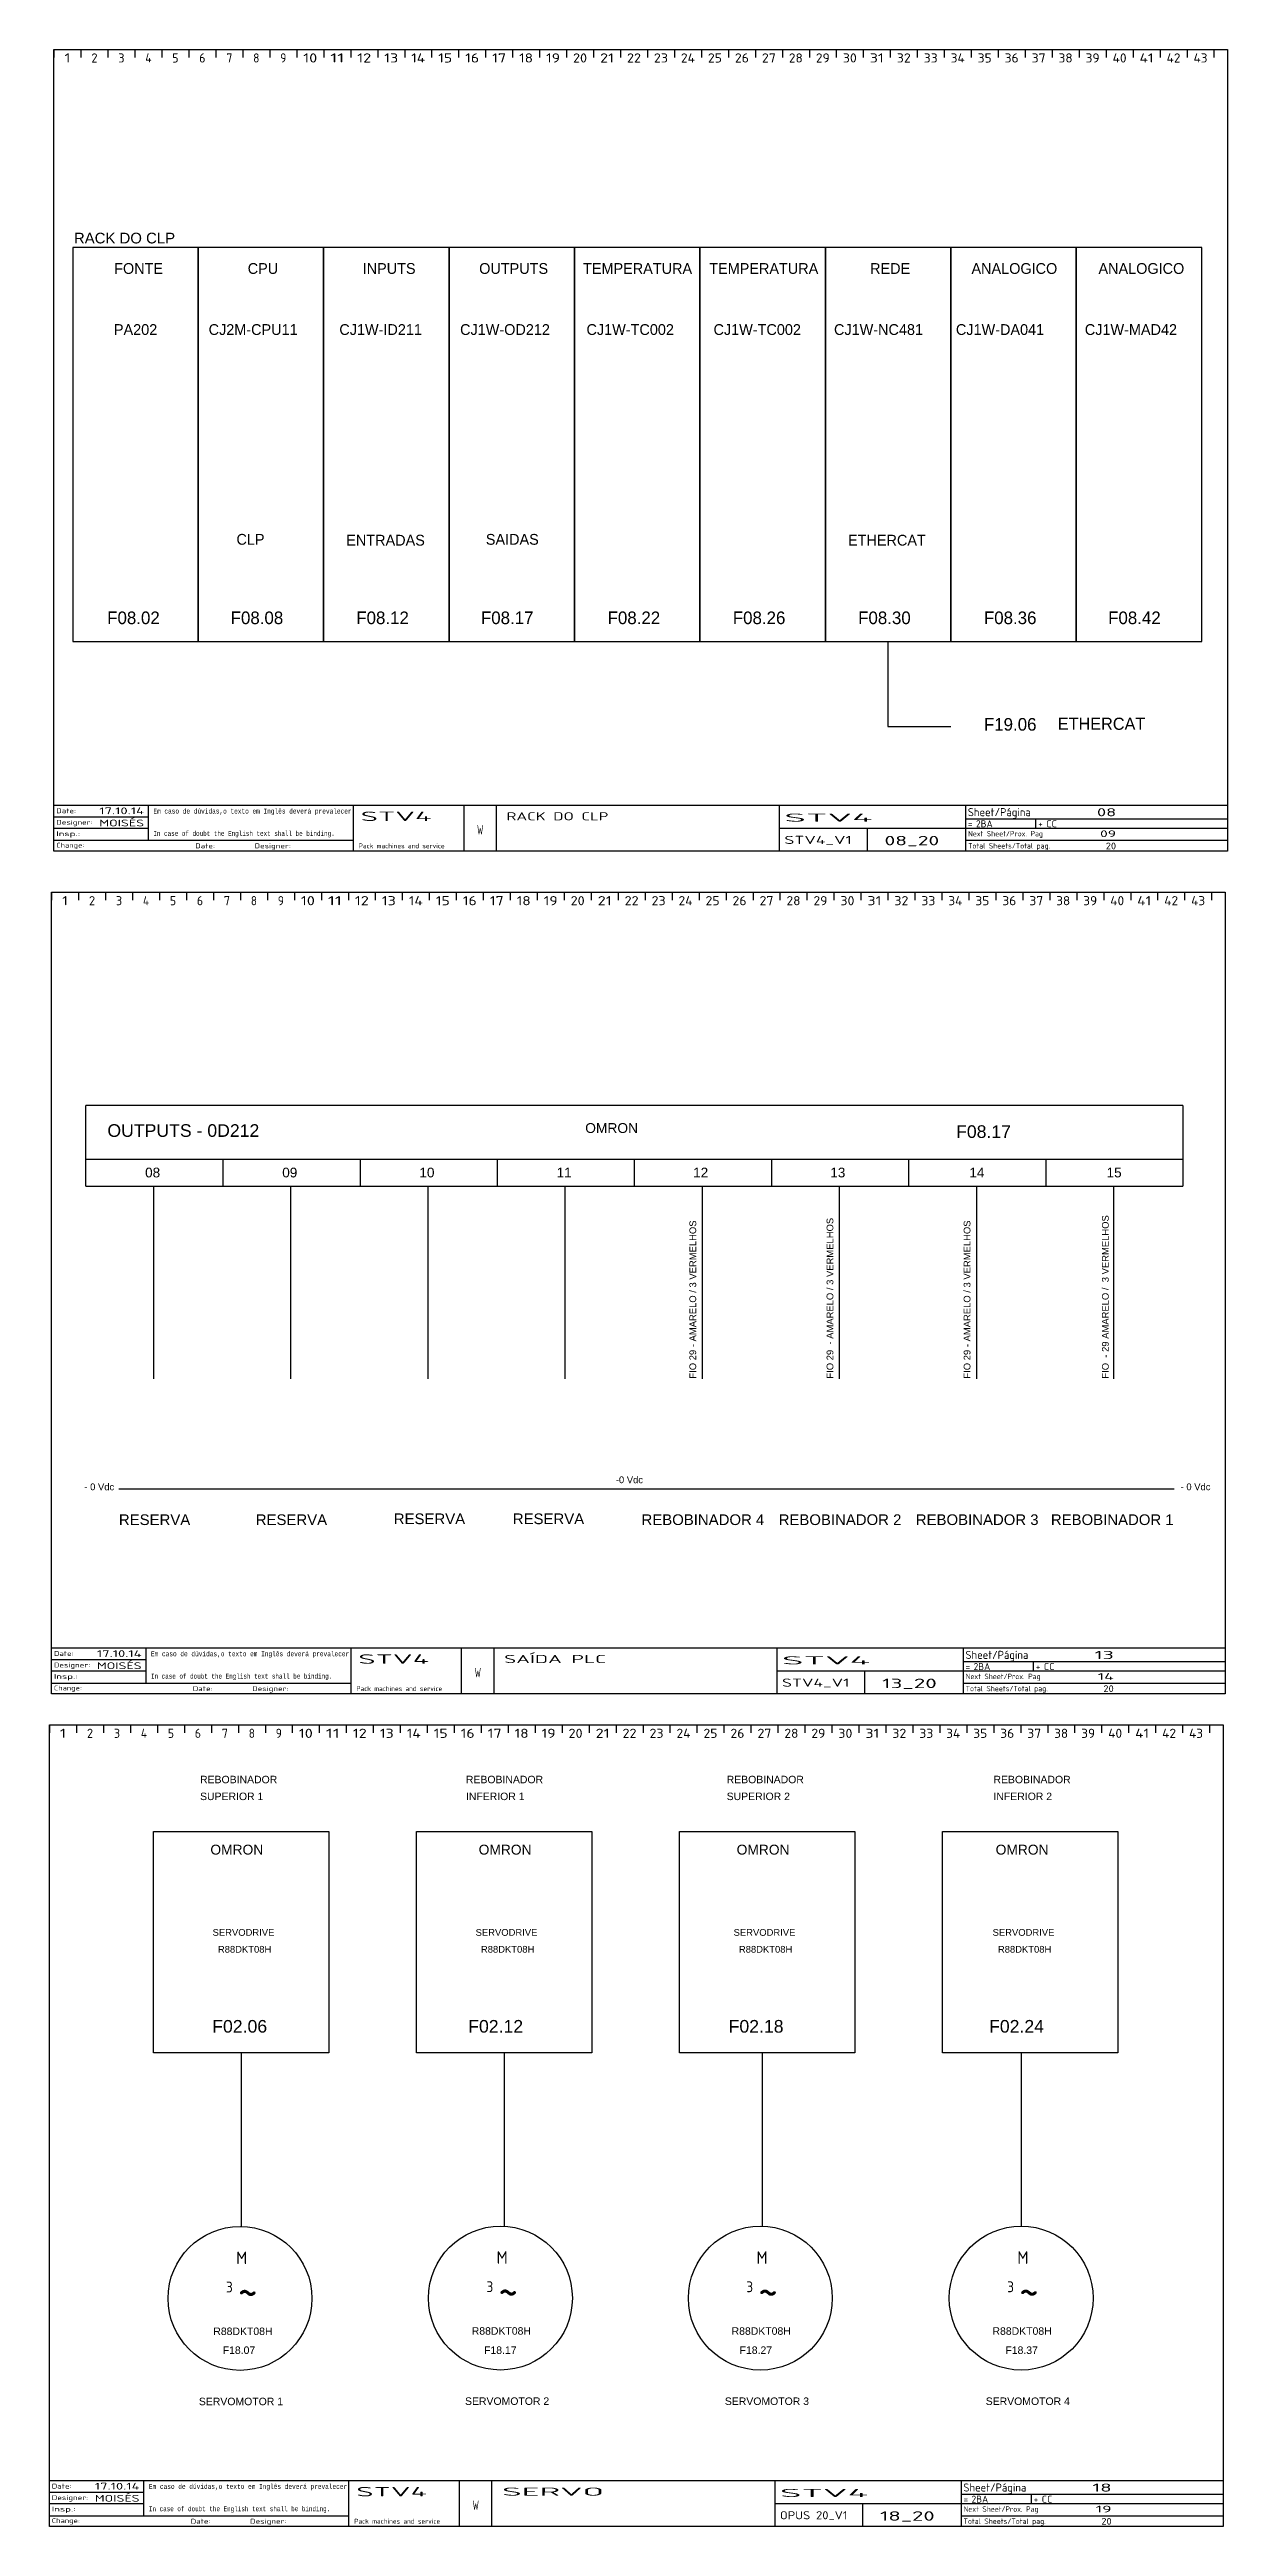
# Model space of a CAD drawing. Header units: millimetres. Extents: x 750 to 2990, y -243 to 998.
# Drawn here: x 1647 to 2083, y -243 to 675 of the extents above; entities that cross this region are included whole.
import ezdxf
from ezdxf.enums import TextEntityAlignment as Align

# ---------------------------------------------------------------- set-up
doc = ezdxf.new("R2010")
doc.units = ezdxf.units.MM
doc.linetypes.add('SOLID', pattern=[0])
doc.layers.add('1', color=3, linetype='Continuous')
doc.layers.add('6', color=7, linetype='Continuous')
doc.styles.add('ACISOGDT', font='amgdt.shx')
doc.styles.add('MOJÚLU', font='arial.ttf')
doc.styles.add('MONOTXT', font='monotxt')
doc.styles.get("Standard").update_dxf_attribs({"font": 'ISOCP.SHX'})

msp = doc.modelspace()

# ---------------------------------------------------------------- texts
at = {"attachment_point": 1, "style": 'ACISOGDT'}
for s, insert, char_height in [('\\pi12.873;FONTE', (1657.68, 595.75), 4), ('\\pi16.111;CPU', (1703.94, 595.75), 4), ('\\pi11.825;INPUTS', (1750.84, 595.75), 4), ('\\pi8.8731;OUTPUTS', (1796.98, 595.75), 4), ('\\pi1.254;TEMPERATURA', (1843.11, 595.75), 4), ('\\pi1.254;TEMPERATURA', (1889.89, 595.75), 4), ('\\pi14.492;REDE', (1936.27, 595.75), 4), ('\\pi5.8254;ANALOGICO', (1982.52, 595.75), 4), ('\\pi5.8254;ANALOGICO', (2029.6, 595.75), 4), ('\\pi12.778;PA202', (1657.68, 573.13), 4), ('\\pi2.5873;CJ2M-CPU11', (1702.98, 573.13), 4), ('\\pi4.0159;CJ1W-ID211', (1750, 573.13), 4), ('\\pi2.1112;CJ1W-OD212', (1796.67, 573.13), 4), ('\\pi2.6826;CJ1W-TC002', (1842.96, 573.13), 4), ('\\pi2.6826;CJ1W-TC002', (1890.04, 573.13), 4), ('\\pi2.6826;CJ1W-NC481', (1934.7, 573.13), 4), ('CJ1W-DA041', (1982.58, 573.13), 4), ('\\pi2.1112;CJ1W-MAD42', (2028.25, 573.13), 4), ('CLP', (1715.89, 495.4), 4), ('ENTRADAS', (1756.59, 495.08), 4), ('SAIDAS', (1808.33, 495.4), 4), ('ETHERCAT', (1942.59, 495.08), 4), ('\\pi10.285;F08.02', (1657.68, 466.66), 4.68), ('\\pi10.285;F08.08', (1703.45, 466.66), 4.68), ('\\pi10.285;F08.12', (1750.02, 466.66), 4.68), ('\\pi10.285;F08.17', (1796.22, 466.66), 4.68), ('\\pi10.285;F08.22', (1843.18, 466.66), 4.68), ('\\pi10.285;F08.26', (1889.59, 466.66), 4.68), ('\\pi10.285;F08.30', (1936.05, 466.66), 4.68), ('\\pi10.285;F08.36', (1982.67, 466.66), 4.68), ('\\pi10.285;F08.42', (2028.72, 466.66), 4.68), ('\\pi10.285;F19.06', (1982.67, 427.19), 4.68), ('ETHERCAT', (2020.35, 427.32), 4.5)]:
    msp.add_mtext_dynamic_manual_height_columns(s, width=43.0795, gutter_width=12.5, heights=[8.23], dxfattribs=dict(at, insert=insert, char_height=char_height))
at = {"attachment_point": 1}
for s, width, insert, char_height in [('M', 7.3922, (1715.78, -141.01), 4.68), ('M', 7.3922, (1812.31, -140.88), 4.68), ('M', 7.3922, (1908.65, -140.92), 4.68), ('M', 7.3922, (2005.35, -140.92), 4.68), ('3', 7.7896, (1712, -152.18), 4), ('~', 10.1427, (1716.4, -150.67), 12), ('3', 7.7896, (1808.54, -152.05), 4), ('~', 10.1427, (1812.94, -150.54), 12), ('3', 7.7896, (1904.87, -152.09), 4), ('~', 10.1427, (1909.27, -150.58), 12), ('3', 7.7896, (2001.57, -152.09), 4), ('~', 10.1427, (2005.97, -150.58), 12)]:
    msp.add_mtext_dynamic_manual_height_columns(s, width=width, gutter_width=12.5, heights=[0], dxfattribs=dict(at, insert=insert, char_height=char_height))
at = {"layer": '1', "color": 0, "char_height": 2.5, "attachment_point": 1, "style": 'MOJÚLU'}
for s, insert, width in [('- 0 Vdc ', (1659.51, 143.57), 11.1415), ('-0 Vdc', (1856.5, 146.18), 33.8847), ('- 0 Vdc ', (2065.87, 143.57), 11.1415)]:
    msp.add_mtext(s, dxfattribs=dict(at, insert=insert, width=width))
at = {"layer": '6', "style": 'MOJÚLU'}
for s, p in [('RACK DO CLP', (1674.39, 603.04)), ('RESERVA', (1685.53, 128.17)), ('RESERVA', (1736.26, 128.17)), ('RESERVA', (1787.43, 128.5)), ('RESERVA', (1831.55, 128.5)), ('REBOBINADOR 4', (1888.78, 128.17)), ('REBOBINADOR 2', (1939.62, 128.17)), ('REBOBINADOR 3', (1990.46, 128.17)), ('REBOBINADOR 1 ', (2041.3, 128.17))]:
    msp.add_text(s, height=3.96, dxfattribs=at).set_placement(p, align=Align.CENTER)
for s, height, p in [('OUTPUTS - 0D212', 4.68, (1668.04, 276.68)), ('F08.17', 4.68, (1982.64, 276.28)), ('08', 3.6, (1682.01, 260.58)), ('09', 3.6, (1732.85, 260.58)), ('10', 3.6, (1783.69, 260.58)), ('11', 3.6, (1834.54, 260.58)), ('12', 3.6, (1885.16, 260.58)), ('13', 3.6, (1936, 260.58)), ('14', 3.6, (1987.56, 260.58)), ('15', 3.6, (2038.41, 260.58)), ('F02.06', 4.68, (1706.9, -55.23)), ('F02.12', 4.68, (1801.79, -55.23)), ('F02.18', 4.68, (1898.33, -55.23)), ('F02.24', 4.68, (1994.87, -55.23))]:
    msp.add_text(s, height=height, dxfattribs=at).set_placement(p, align=Align.TOP_LEFT)
for s, height, p in [('OMRON', 3.658, (1845.16, 273.44)), ('SUPERIOR 1', 2.772, (1702.39, 26.25)), ('REBOBINADOR', 2.772, (1702.39, 32.49)), ('REBOBINADOR', 2.772, (1800.94, 32.49)), ('INFERIOR 1', 2.772, (1800.94, 26.25)), ('SUPERIOR 2', 2.772, (1897.6, 26.25)), ('REBOBINADOR', 2.772, (1897.6, 32.49)), ('REBOBINADOR', 2.772, (1996.49, 32.49)), ('INFERIOR 2', 2.772, (1996.49, 26.25)), ('OMRON', 3.658, (1706.22, 6.06)), ('OMRON', 3.658, (1805.67, 6.06)), ('OMRON', 3.658, (1901.3, 6.06)), ('OMRON', 3.658, (1997.31, 6.06)), ('SERVODRIVE', 2.5, (1707.04, -24.03)), ('SERVODRIVE', 2.5, (1804.54, -24.03)), ('SERVODRIVE', 2.5, (1900.17, -24.03)), ('SERVODRIVE', 2.5, (1996.18, -24.03)), ('R88DKT08H', 2.5, (1709, -30.28)), ('R88DKT08H', 2.5, (1806.5, -30.28)), ('R88DKT08H', 2.5, (1902.13, -30.28)), ('R88DKT08H', 2.5, (1998.14, -30.28)), ('R88DKT08H', 2.772, (1707.3, -171.96)), ('R88DKT08H', 2.772, (1803.1, -171.83)), ('R88DKT08H', 2.772, (1899.43, -171.87)), ('R88DKT08H', 2.772, (1996.13, -171.87)), ('F18.07', 2.772, (1710.78, -178.96)), ('F18.17', 2.772, (1807.66, -178.96)), ('F18.27', 2.772, (1902.38, -178.96)), ('F18.37', 2.772, (2000.91, -178.96)), ('SERVOMOTOR 1', 2.772, (1701.95, -197.96)), ('SERVOMOTOR 2', 2.772, (1800.61, -197.84)), ('SERVOMOTOR 3', 2.772, (1896.92, -197.87)), ('SERVOMOTOR 4', 2.772, (1993.62, -197.87))]:
    msp.add_text(s, height=height, dxfattribs=at).set_placement(p)
for s, p in [('FIO 29 - AMARELO / 3 VERMELHOS', (1886.29, 182.42)), ('FIO 29  - AMARELO / 3 VERMELHOS', (1937.13, 182.42)), ('FIO 29 - AMARELO / 3 VERMELHOS', (1987.96, 182.42)), ('FIO  - 29 AMARELO /  3 VERMELHOS', (2039.22, 182.42))]:
    msp.add_text(s, height=2.5, rotation=90, dxfattribs=at).set_placement(p)

# ---------------------------------------------------------------- blocks, each defined once
blk = doc.blocks.new('a4 legenda')
at = {"color": 1, "linetype": 'SOLID'}
for p, q in [((-435, 0), (-435, 297)), ((-435, 297), (-435, 294.03)), ((-435, 297), (0, 297)), ((-425, 297), (-425, 294.03)), ((-415, 297), (-415, 294.03)), ((-405, 297), (-405, 294.03)), ((-395, 297), (-395, 294.03)), ((-385, 297), (-385, 294.03)), ((-375, 297), (-375, 294.03)), ((-365, 297), (-365, 294.03)), ((-355, 297), (-355, 294.03)), ((-345, 297), (-345, 294.03)), ((-335, 297), (-335, 294.03)), ((-325, 297), (-325, 294.03)), ((-315, 297), (-315, 294.03)), ((-305, 297), (-305, 294.03)), ((-295, 297), (-295, 294.03)), ((-285, 297), (-285, 294.03)), ((-275, 297), (-275, 294.03)), ((-265, 297), (-265, 294.03)), ((-255, 297), (-255, 294.03)), ((-245, 297), (-245, 294.03)), ((-235, 297), (-235, 294.03)), ((-225, 297), (-225, 294.03)), ((-215, 297), (-215, 294.03)), ((-205, 297), (-205, 294.03)), ((-195, 297), (-195, 294.03)), ((-185, 297), (-185, 294.03)), ((-175, 297), (-175, 294.03)), ((-165, 297), (-165, 294.03)), ((-155, 297), (-155, 294.03)), ((-145, 297), (-145, 294.03)), ((-135, 297), (-135, 294.03)), ((-125, 297), (-125, 294.03)), ((-115, 297), (-115, 294.03)), ((-105, 297), (-105, 294.03)), ((-95, 297), (-95, 294.03)), ((-85, 297), (-85, 294.03)), ((-75, 297), (-75, 294.03)), ((-65, 297), (-65, 294.03)), ((-55, 297), (-55, 294.03)), ((-45, 297), (-45, 294.03)), ((-35, 297), (-35, 294.03)), ((-25, 297), (-25, 294.03)), ((-15, 297), (-15, 294.03)), ((-5, 297), (-5, 294.03)), ((0, 297), (0, 0)), ((-435, 17), (0, 17)), ((-435, 12.75), (-400, 12.75)), ((-400, 4), (-400, 17)), ((-324, 0), (-324, 17)), ((-283, 0), (-283, 17)), ((-271, 0), (-271, 17)), ((-166, 0), (-166, 17)), ((-97, 0), (-97, 17)), ((-97, 12), (0, 12)), ((-71, 8.5), (-71, 12)), ((-435, 8.5), (-400, 8.5)), ((-435, 4), (-324, 4)), ((0, 0), (-435, 0)), ((-165.8, 8.5), (0, 8.5)), ((-133.5, 0), (-133.5, 8.5)), ((-97, 4), (0, 4))]:
    blk.add_line(p, q, dxfattribs=at)
for s, width, p, p2 in [('1', 1.933331, (-431.1484, 292.19), (-428.8516, 292.19)), ('2', 1.109181, (-421.1484, 292.19), (-418.8516, 292.19)), ('3', 1.144135, (-411.1484, 292.19), (-408.8516, 292.19)), ('4', 1.041024, (-401.1484, 292.19), (-398.8516, 292.19)), ('5', 1.144135, (-391.1484, 292.19), (-388.8516, 292.19)), ('6', 1.128517, (-381.1484, 292.19), (-378.8516, 292.19)), ('7', 1.230301, (-371.1484, 292.19), (-368.8516, 292.19)), ('8', 1.230301, (-361.1484, 292.19), (-358.8516, 292.19)), ('9', 1.088599, (-351.1484, 292.19), (-348.8516, 292.19)), ('10', 1.454463, (-342.5938, 292.19), (-337.4062, 292.19)), ('11', 1.798176, (-332.594, 292.19), (-327.406, 292.19)), ('12', 1.376908, (-322.594, 292.19), (-317.406, 292.19)), ('13', 1.400421, (-312.594, 292.19), (-307.406, 292.19)), ('14', 1.329086, (-302.594, 292.19), (-297.406, 292.19)), ('15', 1.400421, (-292.594, 292.19), (-287.406, 292.19)), ('16', 1.389997, (-282.594, 292.19), (-277.406, 292.19)), ('17', 1.455666, (-272.594, 292.19), (-267.406, 292.19)), ('18', 1.455666, (-262.594, 292.19), (-257.406, 292.19)), ('19', 1.362748, (-252.594, 292.19), (-247.406, 292.19)), ('20', 1.22199, (-242.594, 292.19), (-237.406, 292.19)), ('21', 1.455666, (-232.594, 292.19), (-227.406, 292.19)), ('22', 1.166703, (-222.594, 292.19), (-217.406, 292.19)), ('23', 1.18354, (-212.594, 292.19), (-207.406, 292.19)), ('24', 1.132185, (-202.594, 292.19), (-197.406, 292.19)), ('25', 1.18354, (-192.594, 292.19), (-187.406, 292.19)), ('26', 1.176086, (-182.594, 292.19), (-177.406, 292.19)), ('27', 1.222759, (-172.594, 292.19), (-167.406, 292.19)), ('28', 1.222759, (-162.594, 292.19), (-157.406, 292.19)), ('29', 1.15652, (-152.594, 292.19), (-147.406, 292.19)), ('30', 1.22199, (-142.594, 292.19), (-137.406, 292.19)), ('31', 1.455666, (-132.594, 292.19), (-127.406, 292.19)), ('32', 1.166703, (-122.594, 292.19), (-117.406, 292.19)), ('33', 1.18354, (-112.594, 292.19), (-107.406, 292.19)), ('34', 1.132185, (-102.594, 292.19), (-97.406, 292.19)), ('35', 1.18354, (-92.594, 292.19), (-87.406, 292.19)), ('36', 1.176086, (-82.594, 292.19), (-77.406, 292.19)), ('37', 1.222759, (-72.594, 292.19), (-67.406, 292.19)), ('38', 1.222759, (-62.594, 292.19), (-57.406, 292.19)), ('39', 1.15652, (-52.594, 292.19), (-47.406, 292.19)), ('40', 1.131525, (-42.594, 292.19), (-37.406, 292.19)), ('41', 1.329086, (-32.594, 292.19), (-27.406, 292.19)), ('42', 1.083961, (-22.594, 292.19), (-17.406, 292.19)), ('43', 1.098481, (-12.594, 292.19), (-7.406, 292.19))]:
    blk.add_text(s, height=3.39429, dxfattribs=dict(at, width=width)).set_placement(p, p2, align=Align.FIT)
for tag, height, width, p, p2 in [('(142) ', 1.8, 1.384181, (-434.15225, 14.04), (-426.80225, 14.04)), ('(141) ', 1.8, 1.399341, (-434.15225, 9.78), (-420.6703, 9.78)), ('(135) Drawn Date', 2.5, 1.427604, (-418.2115, 13.6667), (-401.6156, 13.6667)), ('(134) Drawn by', 2.5, 1.52606, (-418.2115, 9.16667), (-401.6156, 9.16667)), ('(132) Project Descr. 4', 3.5, 0.71218, (-278.184, 6.13333), (-275.816, 6.13333)), ('(126) Page Descr. 2', 2.5, 1.274498, (-267.211, 7.16667), (-235.711, 7.16667)), ('(133) Page Descr. 1', 3, 1.16129, (-267.254, 11.4), (-229.454, 11.4)), ('(117) Project ', 3, 1.11732, (-164.254, 10.9), (-131.564, 10.9)), ('(121) ', 2.6, 1.23007, (-96.22, 8.81333), (-94.461, 8.81333)), ('(127) ', 3, 0.973466, (-96.247, 12.9416), (-72.924, 12.9416)), ('(120) Installation Name', 2.6, 1.057778, (-93.22, 8.81333), (-87.032, 8.81333)), ('(123) ', 2.6, 1.23007, (-70.22, 8.81333), (-68.461, 8.81333)), ('(122) Location Name', 2.6, 1.222769, (-67.22, 8.81333), (-63.246, 8.81333)), ('(130) Current Project Page', 3, 1.220513, (-48.386, 12.9), (-41.246, 12.9)), ('(140) ', 1.8, 1.730061, (-434.15225, 5.54), (-425.26925, 5.54)), ('(139) ', 1.8, 1.330262, (-434.15225, 1.28), (-423.7363, 1.28)), ('(136) ', 1.8, 1.384162, (-382.6522, 1.04), (-375.3023, 1.04)), ('(137) ', 1.8, 1.399336, (-360.6522, 1.04), (-347.1703, 1.04)), ('(138) ', 1.8, 1.477527, (-322.052, 1.04), (-290.174, 1.04)), ('(116) Project Description', 3, 1.134799, (-164.254, 2.65), (-139.229, 2.65)), ('(118) Drawing Number', 3.5, 1.218286, (-127.127, 2.13333), (-106.873, 2.13333)), ('(128) ', 2, 1.069362, (-96.165, 5.46104), (-68.391, 5.46104)), ('(119) ', 2, 1.061557, (-96.165, 0.96104), (-65.693, 0.96104)), ('(131) Current Project Page', 2.5, 1.220513, (-47.239, 5.16667), (-41.289, 5.16667)), ('(129) Number of pages in installation', 2.5, 1.16636, (-45.109, 0.66667), (-41.289, 0.66667))]:
    blk.add_attdef(tag, text='', height=height, dxfattribs=dict(at, width=width)).set_placement(p, p2, align=Align.FIT)
at = {"color": 1, "linetype": 'SOLID', "style": 'MONOTXT'}
for tag, width, p, p2 in [('(114) ', 0.760706, (-398.1522, 13.92), (-324.668, 13.92)), ('(115) ', 0.74678, (-398.1522, 5.65), (-330.942, 5.65))]:
    blk.add_attdef(tag, text='', height=1.8, dxfattribs=dict(at, width=width)).set_placement(p, p2, align=Align.FIT)
at = {"color": 2, "linetype": 'SOLID'}
for tag, width, p, p2 in [('(124) ', 1.179528, (-321.296, 11.1333), (-295.081, 11.1333)), ('(125) ', 1.189122, (-321.296, 5.18333), (-304.024, 5.18333))]:
    blk.add_attdef(tag, text='', height=3.5, dxfattribs=dict(at, width=width)).set_placement(p, p2, align=Align.FIT)
blk = doc.blocks.new('*U14')
for p, q in [((-23.25, 73), (-23.25, -73)), ((23.25, 73), (-23.25, 73)), ((23.25, -73), (23.25, 73)), ((-23.25, -73), (23.25, -73))]:
    blk.add_line(p, q)
blk = doc.blocks.new('*U15')
at = {"color": 0, "linetype": 'ByBlock', "lineweight": -2, "transparency": 16777216}
for p in [(0, 0), (46.5, 0), (93, 0), (139.5, 0), (186, 0), (232.5, 0), (279, 0), (325.5, 0), (372, 0)]:
    blk.add_blockref('*U14', p, dxfattribs=at)
blk = doc.blocks.new('*U28')
at = {"layer": '6', "color": 0}
blk.add_line((0, 35.68), (0, -35.68), dxfattribs=at)
blk = doc.blocks.new('*U29')
at = {"color": 0, "linetype": 'ByBlock', "lineweight": -2, "transparency": 16777216}
for p in [(-254.2, 0), (-203.36, 0), (-152.52, 0), (-101.68, 0), (-50.84, 0), (0, 0)]:
    blk.add_blockref('*U28', p, dxfattribs=at)
blk = doc.blocks.new('*U33')
for p, q in [((-32.5, 41), (32.5, 41)), ((-32.5, -41), (-32.5, 41)), ((32.5, 41), (32.5, -41)), ((32.5, -41), (-32.5, -41))]:
    blk.add_line(p, q)
blk = doc.blocks.new('*U34')
at = {"color": 0, "linetype": 'ByBlock', "lineweight": -2, "transparency": 16777216}
for p in [(0, 0), (97.5, 0), (195, 0), (292.5, 0)]:
    blk.add_blockref('*U33', p, dxfattribs=at)

# ---------------------------------------------------------------- linework, layer by layer
for p, q in [((1957.29, 455.51), (1957.29, 424.06)), ((1957.29, 424.06), (1957.29, 424.06)), ((1957.29, 424.06), (1980.7, 424.06)), ((1812.52, 263.68), (1863.36, 263.68)), ((1685.13, 14.59), (1717.63, 14.59)), ((1782.63, 14.59), (1815.13, 14.59)), ((1717.63, -67.41), (1717.63, -131.72)), ((1815.13, -67.41), (1815.13, -131.63)), ((1910.76, -67.41), (1910.76, -131.72)), ((2006.77, -67.41), (2006.77, -131.63))]:
    msp.add_line(p, q)
for centre in [(1717.2, -158.38), (1813.74, -158.26), (1910.07, -158.29), (2006.77, -158.29)]:
    msp.add_circle(centre, 26.66)
at = {"layer": '1', "color": 0}
for p, q in [((2066.73, 283.68), (1659.99, 283.68)), ((1659.99, 253.68), (1659.99, 283.68)), ((2066.73, 283.68), (2066.73, 253.68)), ((1659.99, 263.68), (2066.73, 263.68)), ((1710.84, 263.68), (1710.84, 253.68)), ((1761.68, 263.68), (1761.68, 253.68)), ((1812.52, 263.68), (1812.52, 253.68)), ((1863.36, 263.68), (1863.36, 253.68)), ((1914.2, 263.68), (1914.2, 253.68)), ((1965.05, 263.68), (1965.05, 253.68)), ((2015.89, 263.68), (2015.89, 253.68)), ((1659.99, 253.68), (2066.73, 253.68))]:
    msp.add_line(p, q, dxfattribs=at)
at = {"layer": '6', "color": 0}
for p, q in [((1990.16, 253.68), (1990.16, 182.32)), ((2041, 253.68), (2041, 182.32))]:
    msp.add_line(p, q, dxfattribs=at)
at = {"layer": '6'}
msp.add_line((1672.34, 141.61), (2063.5, 141.61), dxfattribs=at)

# ---------------------------------------------------------------- block references
ref = msp.add_blockref('a4 legenda', (2083.24, 377.88))
ref.add_attrib('(142) ', 'Date:', dxfattribs={"color": 1, "linetype": 'SOLID', "height": 1.8, "width": 1.384181}).set_placement((1649.09, 391.92), (1656.44, 391.92), align=Align.FIT)
ref.add_attrib('(141) ', 'Designer:', dxfattribs={"color": 1, "linetype": 'SOLID', "height": 1.8, "width": 1.399341}).set_placement((1649.09, 387.66), (1662.57, 387.66), align=Align.FIT)
ref.add_attrib('(140) ', 'Insp.:', dxfattribs={"color": 1, "linetype": 'SOLID', "height": 1.8, "width": 1.730061}).set_placement((1649.09, 383.42), (1657.97, 383.42), align=Align.FIT)
ref.add_attrib('(139) ', 'Change:', dxfattribs={"color": 1, "linetype": 'SOLID', "height": 1.8, "width": 1.330262}).set_placement((1649.09, 379.16), (1659.51, 379.16), align=Align.FIT)
ref.add_attrib('(138) ', 'Pack machines and service', dxfattribs={"color": 1, "linetype": 'SOLID', "height": 1.8, "width": 1.138541}).set_placement((1761.19, 378.92), (1793.07, 378.92), align=Align.FIT)
ref.add_attrib('(137) ', 'Designer:', dxfattribs={"color": 1, "linetype": 'SOLID', "height": 1.8, "width": 1.399336}).set_placement((1722.59, 378.92), (1736.07, 378.92), align=Align.FIT)
ref.add_attrib('(136) ', 'Date:', dxfattribs={"color": 1, "linetype": 'SOLID', "height": 1.8, "width": 1.384162}).set_placement((1700.59, 378.92), (1707.94, 378.92), align=Align.FIT)
ref.add_attrib('(135) Drawn Date', '17.10.14', dxfattribs={"color": 1, "linetype": 'SOLID', "height": 2.5, "width": 1.599605}).set_placement((1665.03, 391.55), (1681.63, 391.55), align=Align.FIT)
ref.add_attrib('(134) Drawn by', 'MOISÉS', dxfattribs={"color": 1, "linetype": 'SOLID', "height": 2.5, "width": 1.584483}).set_placement((1665.03, 387.05), (1681.63, 387.05), align=Align.FIT)
ref.add_attrib('(133) Page Descr. 1', 'RACK DO CLP', dxfattribs={"color": 1, "linetype": 'SOLID', "height": 3, "width": 1.645983}).set_placement((1815.99, 389.28), (1853.79, 389.28), align=Align.FIT)
ref.add_attrib('(132) Project Descr. 4', 'W', dxfattribs={"color": 1, "linetype": 'SOLID', "height": 3.5, "width": 0.71218}).set_placement((1805.06, 384.02), (1807.43, 384.02), align=Align.FIT)
ref.add_attrib('(131) Current Project Page', '09', dxfattribs={"color": 1, "linetype": 'SOLID', "height": 2.5, "width": 1.800856}).set_placement((2036, 383.05), (2041.95, 383.05), align=Align.FIT)
ref.add_attrib('(130) Current Project Page', '08', dxfattribs={"color": 1, "linetype": 'SOLID', "height": 3, "width": 1.904}).set_placement((2034.86, 390.78), (2042, 390.78), align=Align.FIT)
ref.add_attrib('(129) Number of pages in installation', '20', dxfattribs={"color": 1, "linetype": 'SOLID', "height": 2.5, "width": 1.22163}).set_placement((2038.13, 378.55), (2041.95, 378.55), align=Align.FIT)
ref.add_attrib('(128) ', 'Next Sheet/Prox. Pag', dxfattribs={"color": 1, "linetype": 'SOLID', "height": 2, "width": 1.069362}).set_placement((1987.08, 383.34), (2014.85, 383.34), align=Align.FIT)
ref.add_attrib('(127) ', 'Sheet/Página', dxfattribs={"color": 1, "linetype": 'SOLID', "height": 3, "width": 0.973466}).set_placement((1986.99, 390.82), (2010.32, 390.82), align=Align.FIT)
ref.add_attrib('(124) ', 'STV4', dxfattribs={"color": 2, "linetype": 'SOLID', "height": 3.5, "width": 2.377778}).set_placement((1761.95, 389.02), (1788.16, 389.02), align=Align.FIT)
ref.add_attrib('(123) ', '+', dxfattribs={"color": 1, "linetype": 'SOLID', "height": 2.6, "width": 1.23007}).set_placement((2013.02, 386.7), (2014.78, 386.7), align=Align.FIT)
ref.add_attrib('(122) Location Name', 'CC', dxfattribs={"color": 1, "linetype": 'SOLID', "height": 2.6, "width": 1.222769}).set_placement((2016.02, 386.7), (2020, 386.7), align=Align.FIT)
ref.add_attrib('(121) ', '=', dxfattribs={"color": 1, "linetype": 'SOLID', "height": 2.6, "width": 1.23007}).set_placement((1987.02, 386.7), (1988.78, 386.7), align=Align.FIT)
ref.add_attrib('(120) Installation Name', '2BA', dxfattribs={"color": 1, "linetype": 'SOLID', "height": 2.6, "width": 1.057778}).set_placement((1990.02, 386.7), (1996.21, 386.7), align=Align.FIT)
ref.add_attrib('(119) ', 'Total Sheets/Total pag.', dxfattribs={"color": 1, "linetype": 'SOLID', "height": 2, "width": 1.061557}).set_placement((1987.08, 378.84), (2017.55, 378.84), align=Align.FIT)
ref.add_attrib('(118) Drawing Number', '08_20', dxfattribs={"color": 1, "linetype": 'SOLID', "height": 3.5, "width": 1.542838}).set_placement((1956.11, 380.02), (1976.37, 380.02), align=Align.FIT)
ref.add_attrib('(117) Project ', 'STV4', dxfattribs={"color": 1, "linetype": 'SOLID', "height": 3, "width": 3.459259}).set_placement((1918.99, 388.78), (1951.68, 388.78), align=Align.FIT)
ref.add_attrib('(116) Project Description', 'STV4_V1', dxfattribs={"color": 1, "linetype": 'SOLID', "height": 3, "width": 1.476401}).set_placement((1918.99, 380.53), (1944.01, 380.53), align=Align.FIT)
ref.add_attrib('(115) ', 'In case of doubt the English text shall be binding.', dxfattribs={"color": 1, "linetype": 'SOLID', "height": 1.8, "style": 'MONOTXT', "width": 0.74678}).set_placement((1685.09, 383.53), (1752.3, 383.53), align=Align.FIT)
ref.add_attrib('(114) ', 'Em caso de dúvidas,o texto em Inglês deverá prevalecer', dxfattribs={"color": 1, "linetype": 'SOLID', "height": 1.8, "style": 'MONOTXT', "width": 0.760706}).set_placement((1685.09, 391.8), (1758.57, 391.8), align=Align.FIT)
for name, p in [('*U15', (1678.45, 528.51)), ('*U29', (1939.32, 218)), ('*U34', (1717.63, -26.41))]:
    msp.add_blockref(name, p)
ref = msp.add_blockref('a4 legenda', (2082.36, 65.62))
ref.add_attrib('(142) ', 'Date:', dxfattribs={"color": 1, "linetype": 'SOLID', "height": 1.8, "width": 1.384181}).set_placement((1648.2, 79.66), (1655.55, 79.66), align=Align.FIT)
ref.add_attrib('(141) ', 'Designer:', dxfattribs={"color": 1, "linetype": 'SOLID', "height": 1.8, "width": 1.399341}).set_placement((1648.2, 75.4), (1661.69, 75.4), align=Align.FIT)
ref.add_attrib('(140) ', 'Insp.:', dxfattribs={"color": 1, "linetype": 'SOLID', "height": 1.8, "width": 1.730061}).set_placement((1648.2, 71.16), (1657.09, 71.16), align=Align.FIT)
ref.add_attrib('(139) ', 'Change:', dxfattribs={"color": 1, "linetype": 'SOLID', "height": 1.8, "width": 1.330262}).set_placement((1648.2, 66.9), (1658.62, 66.9), align=Align.FIT)
ref.add_attrib('(138) ', 'Pack machines and service', dxfattribs={"color": 1, "linetype": 'SOLID', "height": 1.8, "width": 1.138541}).set_placement((1760.3, 66.66), (1792.18, 66.66), align=Align.FIT)
ref.add_attrib('(137) ', 'Designer:', dxfattribs={"color": 1, "linetype": 'SOLID', "height": 1.8, "width": 1.399336}).set_placement((1721.7, 66.66), (1735.19, 66.66), align=Align.FIT)
ref.add_attrib('(136) ', 'Date:', dxfattribs={"color": 1, "linetype": 'SOLID', "height": 1.8, "width": 1.384162}).set_placement((1699.7, 66.66), (1707.05, 66.66), align=Align.FIT)
ref.add_attrib('(135) Drawn Date', '17.10.14', dxfattribs={"color": 1, "linetype": 'SOLID', "height": 2.5, "width": 1.599605}).set_placement((1664.14, 79.29), (1680.74, 79.29), align=Align.FIT)
ref.add_attrib('(134) Drawn by', 'MOISÉS', dxfattribs={"color": 1, "linetype": 'SOLID', "height": 2.5, "width": 1.584483}).set_placement((1664.14, 74.79), (1680.74, 74.79), align=Align.FIT)
ref.add_attrib('(133) Page Descr. 1', 'SAÍDA PLC', dxfattribs={"color": 1, "linetype": 'SOLID', "height": 3, "width": 1.984252}).set_placement((1815.1, 77.02), (1852.9, 77.02), align=Align.FIT)
ref.add_attrib('(132) Project Descr. 4', 'W', dxfattribs={"color": 1, "linetype": 'SOLID', "height": 3.5, "width": 0.71218}).set_placement((1804.17, 71.75), (1806.54, 71.75), align=Align.FIT)
ref.add_attrib('(131) Current Project Page', '14', dxfattribs={"color": 1, "linetype": 'SOLID', "height": 2.5, "width": 2.069565}).set_placement((2035.12, 70.79), (2041.07, 70.79), align=Align.FIT)
ref.add_attrib('(130) Current Project Page', '13', dxfattribs={"color": 1, "linetype": 'SOLID', "height": 3, "width": 2.180643}).set_placement((2033.97, 78.52), (2041.11, 78.52), align=Align.FIT)
ref.add_attrib('(129) Number of pages in installation', '20', dxfattribs={"color": 1, "linetype": 'SOLID', "height": 2.5, "width": 1.22163}).set_placement((2037.25, 66.29), (2041.07, 66.29), align=Align.FIT)
ref.add_attrib('(128) ', 'Next Sheet/Prox. Pag', dxfattribs={"color": 1, "linetype": 'SOLID', "height": 2, "width": 1.069362}).set_placement((1986.19, 71.08), (2013.96, 71.08), align=Align.FIT)
ref.add_attrib('(127) ', 'Sheet/Página', dxfattribs={"color": 1, "linetype": 'SOLID', "height": 3, "width": 0.973466}).set_placement((1986.11, 78.56), (2009.43, 78.56), align=Align.FIT)
ref.add_attrib('(124) ', 'STV4', dxfattribs={"color": 2, "linetype": 'SOLID', "height": 3.5, "width": 2.377778}).set_placement((1761.06, 76.75), (1787.27, 76.75), align=Align.FIT)
ref.add_attrib('(123) ', '+', dxfattribs={"color": 1, "linetype": 'SOLID', "height": 2.6, "width": 1.23007}).set_placement((2012.14, 74.43), (2013.89, 74.43), align=Align.FIT)
ref.add_attrib('(122) Location Name', 'CC', dxfattribs={"color": 1, "linetype": 'SOLID', "height": 2.6, "width": 1.222769}).set_placement((2015.14, 74.43), (2019.11, 74.43), align=Align.FIT)
ref.add_attrib('(121) ', '=', dxfattribs={"color": 1, "linetype": 'SOLID', "height": 2.6, "width": 1.23007}).set_placement((1986.14, 74.43), (1987.89, 74.43), align=Align.FIT)
ref.add_attrib('(120) Installation Name', '2BA', dxfattribs={"color": 1, "linetype": 'SOLID', "height": 2.6, "width": 1.057778}).set_placement((1989.14, 74.43), (1995.32, 74.43), align=Align.FIT)
ref.add_attrib('(119) ', 'Total Sheets/Total pag.', dxfattribs={"color": 1, "linetype": 'SOLID', "height": 2, "width": 1.061557}).set_placement((1986.19, 66.58), (2016.66, 66.58), align=Align.FIT)
ref.add_attrib('(118) Drawing Number', '13_20', dxfattribs={"color": 1, "linetype": 'SOLID', "height": 3.5, "width": 1.629739}).set_placement((1955.23, 67.75), (1975.48, 67.75), align=Align.FIT)
ref.add_attrib('(117) Project ', 'STV4', dxfattribs={"color": 1, "linetype": 'SOLID', "height": 3, "width": 3.459259}).set_placement((1918.1, 76.52), (1950.79, 76.52), align=Align.FIT)
ref.add_attrib('(116) Project Description', 'STV4_V1', dxfattribs={"color": 1, "linetype": 'SOLID', "height": 3, "width": 1.476401}).set_placement((1918.1, 68.27), (1943.13, 68.27), align=Align.FIT)
ref.add_attrib('(115) ', 'In case of doubt the English text shall be binding.', dxfattribs={"color": 1, "linetype": 'SOLID', "height": 1.8, "style": 'MONOTXT', "width": 0.74678}).set_placement((1684.2, 71.27), (1751.41, 71.27), align=Align.FIT)
ref.add_attrib('(114) ', 'Em caso de dúvidas,o texto em Inglês deverá prevalecer', dxfattribs={"color": 1, "linetype": 'SOLID', "height": 1.8, "style": 'MONOTXT', "width": 0.760706}).set_placement((1684.2, 79.54), (1757.69, 79.54), align=Align.FIT)
ref = msp.add_blockref('a4 legenda', (2081.59, -242.89))
ref.add_attrib('(142) ', 'Date:', dxfattribs={"color": 1, "linetype": 'SOLID', "height": 1.8, "width": 1.384181}).set_placement((1647.43, -228.85), (1654.78, -228.85), align=Align.FIT)
ref.add_attrib('(141) ', 'Designer:', dxfattribs={"color": 1, "linetype": 'SOLID', "height": 1.8, "width": 1.399341}).set_placement((1647.43, -233.11), (1660.91, -233.11), align=Align.FIT)
ref.add_attrib('(140) ', 'Insp.:', dxfattribs={"color": 1, "linetype": 'SOLID', "height": 1.8, "width": 1.730061}).set_placement((1647.43, -237.35), (1656.32, -237.35), align=Align.FIT)
ref.add_attrib('(139) ', 'Change:', dxfattribs={"color": 1, "linetype": 'SOLID', "height": 1.8, "width": 1.330262}).set_placement((1647.43, -241.61), (1657.85, -241.61), align=Align.FIT)
ref.add_attrib('(138) ', 'Pack machines and service', dxfattribs={"color": 1, "linetype": 'SOLID', "height": 1.8, "width": 1.138541}).set_placement((1759.53, -241.85), (1791.41, -241.85), align=Align.FIT)
ref.add_attrib('(137) ', 'Designer:', dxfattribs={"color": 1, "linetype": 'SOLID', "height": 1.8, "width": 1.399336}).set_placement((1720.93, -241.85), (1734.41, -241.85), align=Align.FIT)
ref.add_attrib('(136) ', 'Date:', dxfattribs={"color": 1, "linetype": 'SOLID', "height": 1.8, "width": 1.384162}).set_placement((1698.93, -241.85), (1706.28, -241.85), align=Align.FIT)
ref.add_attrib('(135) Drawn Date', '17.10.14', dxfattribs={"color": 1, "linetype": 'SOLID', "height": 2.5, "width": 1.599605}).set_placement((1663.37, -229.22), (1679.97, -229.22), align=Align.FIT)
ref.add_attrib('(134) Drawn by', 'MOISÉS', dxfattribs={"color": 1, "linetype": 'SOLID', "height": 2.5, "width": 1.584483}).set_placement((1663.37, -233.72), (1679.97, -233.72), align=Align.FIT)
ref.add_attrib('(133) Page Descr. 1', 'SERVO', dxfattribs={"color": 1, "linetype": 'SOLID', "height": 3, "width": 3.272727}).set_placement((1814.33, -231.49), (1852.13, -231.49), align=Align.FIT)
ref.add_attrib('(132) Project Descr. 4', 'W', dxfattribs={"color": 1, "linetype": 'SOLID', "height": 3.5, "width": 0.71218}).set_placement((1803.4, -236.76), (1805.77, -236.76), align=Align.FIT)
ref.add_attrib('(131) Current Project Page', '19', dxfattribs={"color": 1, "linetype": 'SOLID', "height": 2.5, "width": 2.121981}).set_placement((2034.35, -237.72), (2040.3, -237.72), align=Align.FIT)
ref.add_attrib('(130) Current Project Page', '18', dxfattribs={"color": 1, "linetype": 'SOLID', "height": 3, "width": 2.266667}).set_placement((2033.2, -229.99), (2040.34, -229.99), align=Align.FIT)
ref.add_attrib('(129) Number of pages in installation', '20', dxfattribs={"color": 1, "linetype": 'SOLID', "height": 2.5, "width": 1.22163}).set_placement((2036.48, -242.22), (2040.3, -242.22), align=Align.FIT)
ref.add_attrib('(128) ', 'Next Sheet/Prox. Pag', dxfattribs={"color": 1, "linetype": 'SOLID', "height": 2, "width": 1.069362}).set_placement((1985.42, -237.43), (2013.19, -237.43), align=Align.FIT)
ref.add_attrib('(127) ', 'Sheet/Página', dxfattribs={"color": 1, "linetype": 'SOLID', "height": 3, "width": 0.973466}).set_placement((1985.34, -229.95), (2008.66, -229.95), align=Align.FIT)
ref.add_attrib('(124) ', 'STV4', dxfattribs={"color": 2, "linetype": 'SOLID', "height": 3.5, "width": 2.377778}).set_placement((1760.29, -231.76), (1786.5, -231.76), align=Align.FIT)
ref.add_attrib('(123) ', '+', dxfattribs={"color": 1, "linetype": 'SOLID', "height": 2.6, "width": 1.23007}).set_placement((2011.37, -234.08), (2013.12, -234.08), align=Align.FIT)
ref.add_attrib('(122) Location Name', 'CC', dxfattribs={"color": 1, "linetype": 'SOLID', "height": 2.6, "width": 1.222769}).set_placement((2014.37, -234.08), (2018.34, -234.08), align=Align.FIT)
ref.add_attrib('(121) ', '=', dxfattribs={"color": 1, "linetype": 'SOLID', "height": 2.6, "width": 1.23007}).set_placement((1985.37, -234.08), (1987.12, -234.08), align=Align.FIT)
ref.add_attrib('(120) Installation Name', '2BA', dxfattribs={"color": 1, "linetype": 'SOLID', "height": 2.6, "width": 1.057778}).set_placement((1988.37, -234.08), (1994.55, -234.08), align=Align.FIT)
ref.add_attrib('(119) ', 'Total Sheets/Total pag.', dxfattribs={"color": 1, "linetype": 'SOLID', "height": 2, "width": 1.061557}).set_placement((1985.42, -241.93), (2015.89, -241.93), align=Align.FIT)
ref.add_attrib('(118) Drawing Number', '18_20', dxfattribs={"color": 1, "linetype": 'SOLID', "height": 3.5, "width": 1.629739}).set_placement((1954.46, -240.76), (1974.71, -240.76), align=Align.FIT)
ref.add_attrib('(117) Project ', 'STV4', dxfattribs={"color": 1, "linetype": 'SOLID', "height": 3, "width": 3.459259}).set_placement((1917.33, -231.99), (1950.02, -231.99), align=Align.FIT)
ref.add_attrib('(116) Project Description', 'OPUS 20_V1', dxfattribs={"color": 1, "linetype": 'SOLID', "height": 3, "width": 1.134921}).set_placement((1917.33, -240.24), (1942.36, -240.24), align=Align.FIT)
ref.add_attrib('(115) ', 'In case of doubt the English text shall be binding.', dxfattribs={"color": 1, "linetype": 'SOLID', "height": 1.8, "style": 'MONOTXT', "width": 0.74678}).set_placement((1683.43, -237.24), (1750.64, -237.24), align=Align.FIT)
ref.add_attrib('(114) ', 'Em caso de dúvidas,o texto em Inglês deverá prevalecer', dxfattribs={"color": 1, "linetype": 'SOLID', "height": 1.8, "style": 'MONOTXT', "width": 0.760706}).set_placement((1683.43, -228.97), (1756.92, -228.97), align=Align.FIT)

msp.set_redraw_order([(e.dxf.handle, doc.entitydb.next_handle()) for e in msp.query("TEXT MTEXT ATTDEF DIMENSION ARC_DIMENSION")])  # texts and dimensions are drawn at this point

doc.saveas('drawing.dxf')
